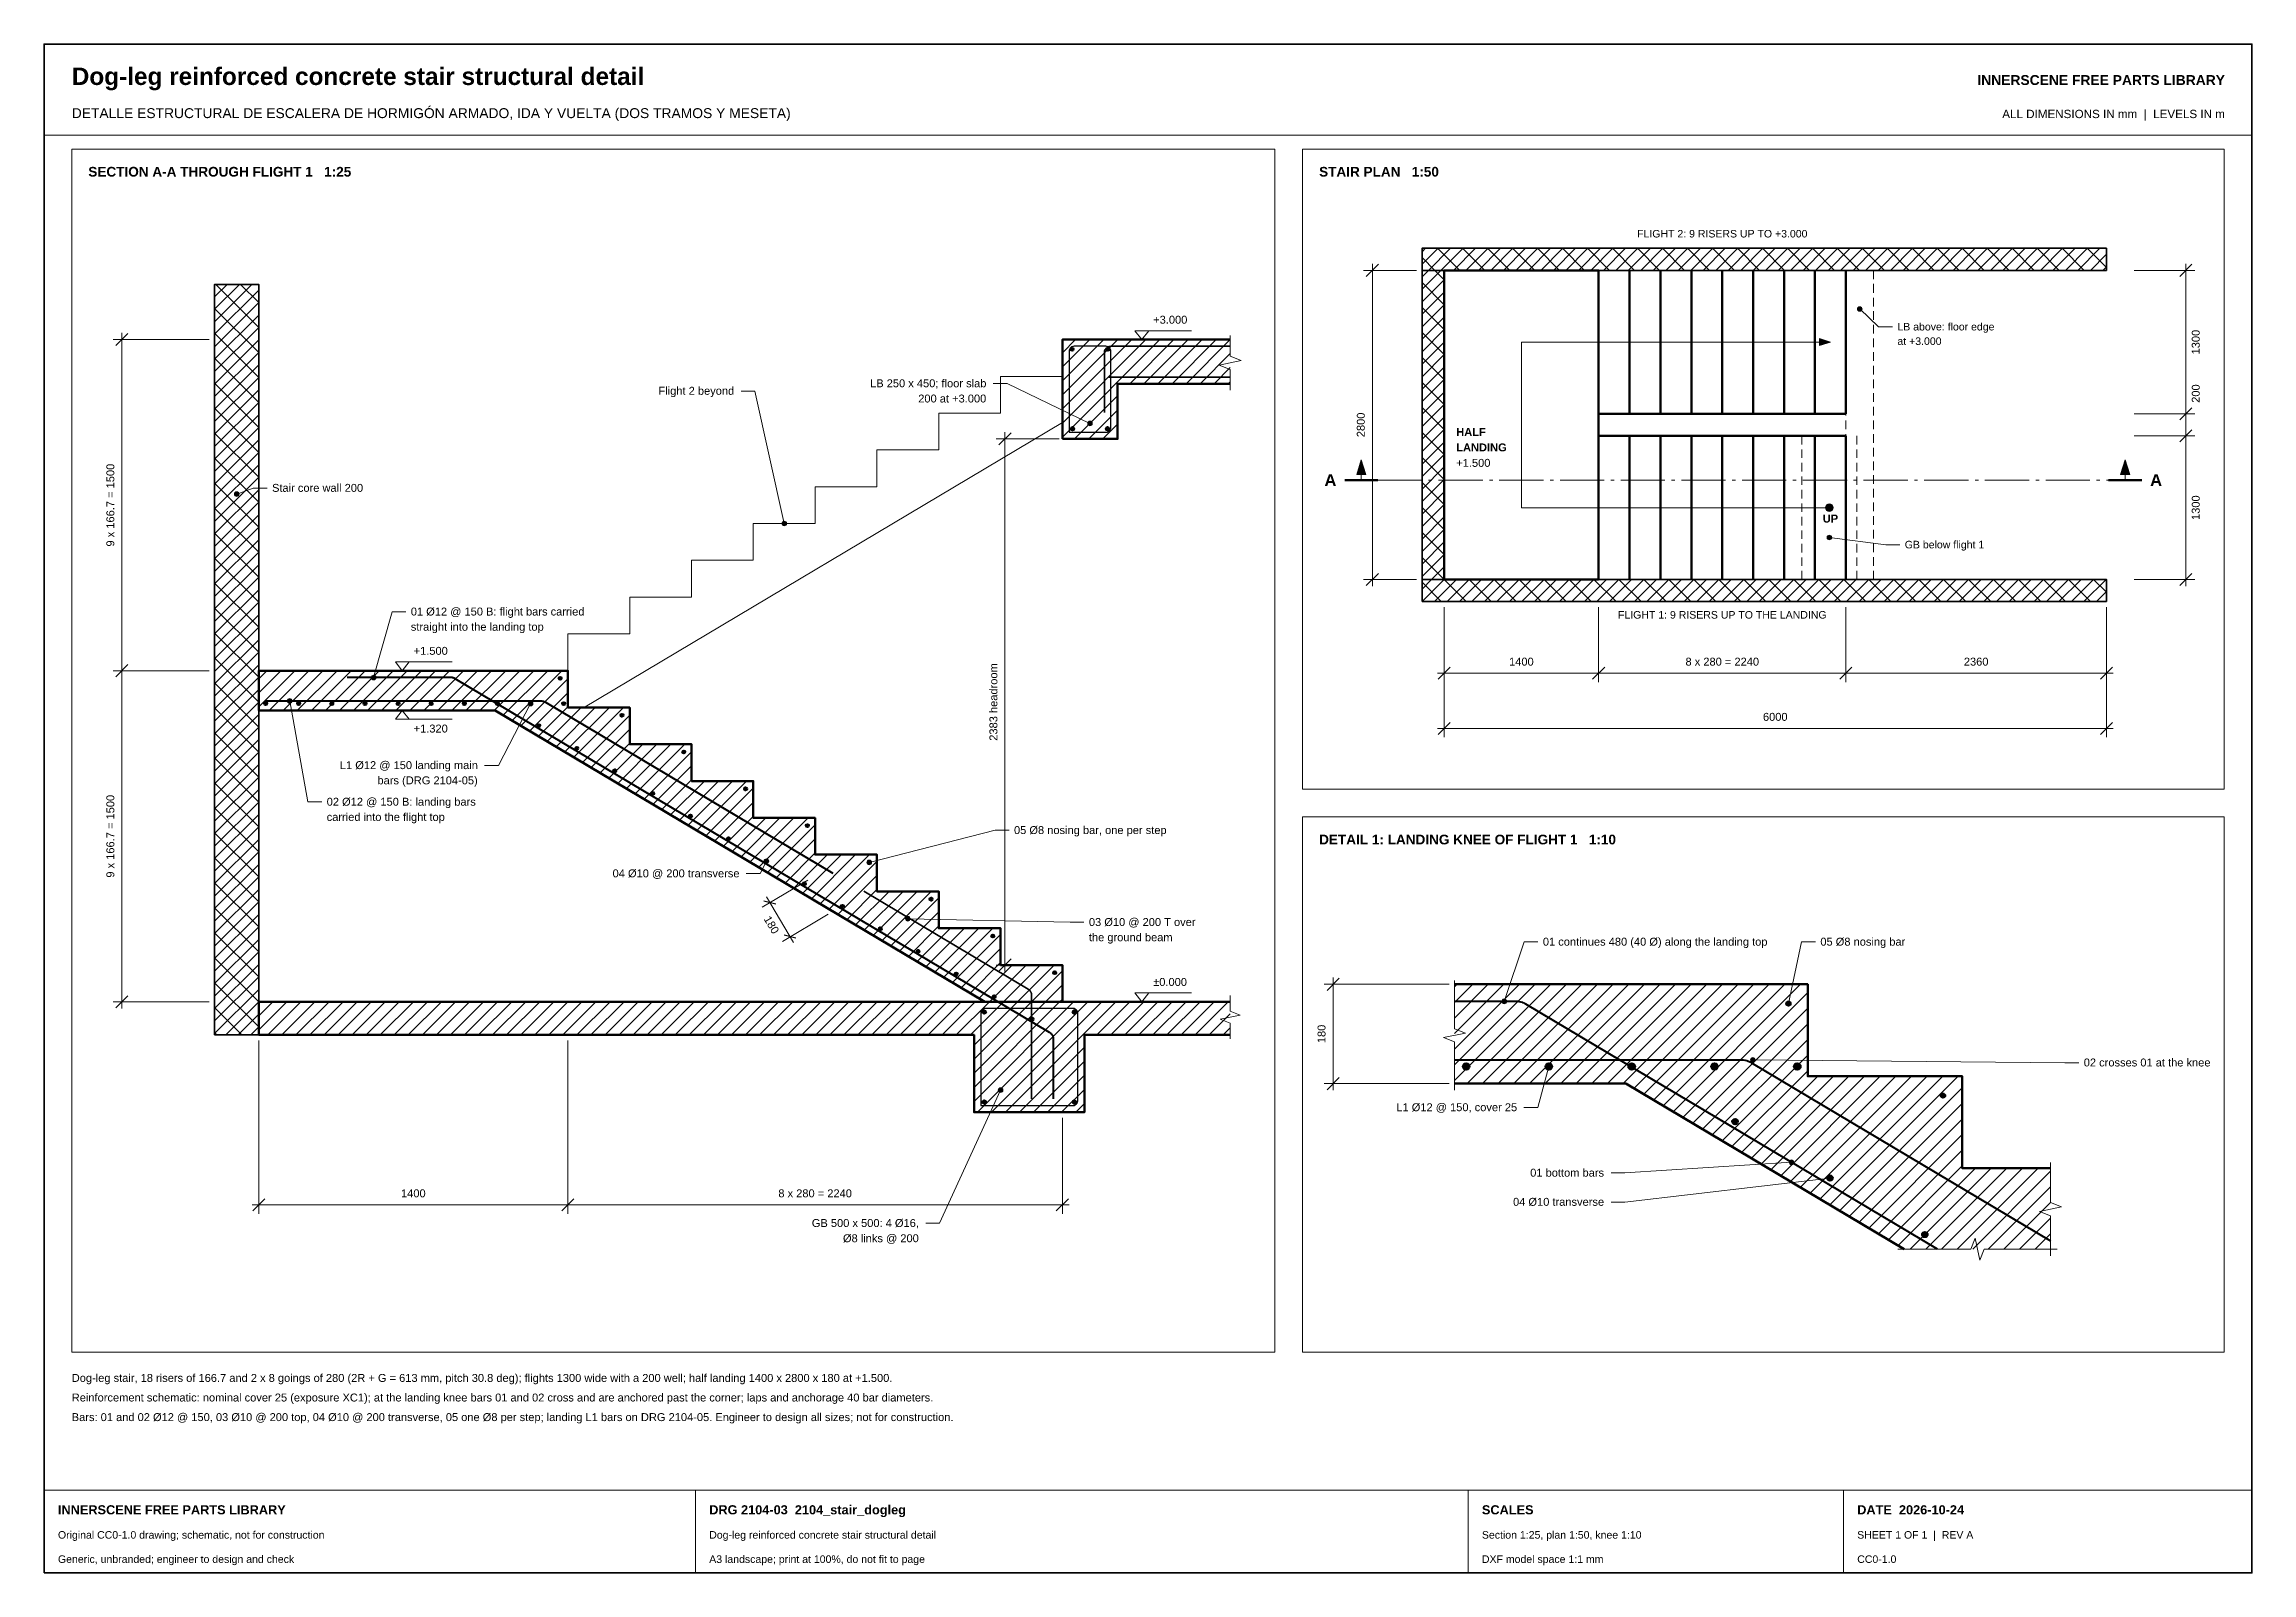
# Paper-space layout 'Layout1' of a CAD drawing. Header units: millimetres. Extents: x 10 to 410, y 10 to 287.
import ezdxf
from ezdxf.enums import TextEntityAlignment as Align

# ---------------------------------------------------------------- set-up
doc = ezdxf.new("R2010")
doc.units = ezdxf.units.MM
for name, color, linetype, lineweight, true_color in [('A-BORDER', 7, 'Continuous', 18, 0x6f8794), ('A-DIMS', 7, 'Continuous', 15, 0x46606d), ('A-TEXT', 7, 'Continuous', 15, 0x1b2a33), ('A-WALL', 7, 'Continuous', 35, 0x3a4a54), ('S-CONC', 7, 'Continuous', 50, 0x1f2d36), ('S-CONC-BYD', 7, 'Continuous', 18, 0x5b6b74), ('S-HATCH', 7, 'Continuous', 9, 0x9aa5aa), ('S-HIDDEN', 7, 'Continuous', 18, 0x5b6b74), ('S-REBAR', 7, 'Continuous', 40, 0xb2361f)]:
    doc.layers.add(name, color=color, linetype=linetype, lineweight=lineweight, true_color=true_color)
doc.styles.add('STR_BOLD', font='arialbd.ttf')
doc.styles.add('STR_REGULAR', font='arial.ttf')

psp = doc.layouts.get("Layout1")

# ---------------------------------------------------------------- texts
at = {"layer": 'A-DIMS', "style": 'STR_REGULAR'}
for s, p in [('+3.000', (210.94, 236.35)), ('+1.500', (76.94, 176.35)), ('+1.320', (76.94, 162.27)), ('±0.000', (210.94, 116.35))]:
    psp.add_text(s, height=1.436, dxfattribs=at).set_placement(p)
for s, rotation, p in [('1300', 90, (400.55, 233.01)), ('2800', 90, (249.27, 218.01)), ('9 x 166.7 = 1500', 90, (22.71, 203.47)), ('1300', 90, (400.55, 203.01)), ('2383 headroom', 90, (182.71, 167.8)), ('9 x 166.7 = 1500', 90, (22.71, 143.47)), ('180', -59.2373, (141.17, 127.06)), ('180', 90, (242.16, 107.65))]:
    psp.add_text(s, height=1.436, rotation=rotation, dxfattribs=at).set_placement(p, align=Align.CENTER)
psp.add_text('200', height=1.436, rotation=90, dxfattribs=at).set_placement((400.55, 222.01))
for s, p in [('1400', (277.65, 174.39)), ('8 x 280 = 2240', (314.05, 174.39)), ('2360', (360.05, 174.39)), ('6000', (323.65, 164.39)), ('1400', (76.89, 78.05)), ('8 x 280 = 2240', (149.69, 78.05))]:
    psp.add_text(s, height=1.436, dxfattribs=at).set_placement(p, align=Align.CENTER)
at = {"layer": 'A-TEXT'}
for s, height, style, p in [('Dog-leg reinforced concrete stair structural detail', 3.1592, 'STR_BOLD', (15, 279.6)), ('INNERSCENE FREE PARTS LIBRARY', 1.795, 'STR_BOLD', (360.27, 279.6)), ('DETALLE ESTRUCTURAL DE ESCALERA DE HORMIGÓN ARMADO, IDA Y VUELTA (DOS TRAMOS Y MESETA)', 1.795, 'STR_REGULAR', (15, 273.6)), ('ALL DIMENSIONS IN mm  |  LEVELS IN m', 1.5078, 'STR_REGULAR', (364.78, 273.6)), ('SECTION A-A THROUGH FLIGHT 1   1:25', 1.7591, 'STR_BOLD', (18, 263)), ('STAIR PLAN   1:50', 1.7591, 'STR_BOLD', (241, 263)), ('LB above: floor edge', 1.3642, 'STR_REGULAR', (345.78, 235.12)), ('at +3.000', 1.364, 'STR_REGULAR', (345.78, 232.5)), ('Flight 2 beyond', 1.436, 'STR_REGULAR', (121.31, 223.47)), ('LB 250 x 450; floor slab', 1.436, 'STR_REGULAR', (159.65, 224.83)), ('200 at +3.000', 1.436, 'STR_REGULAR', (168.37, 222.07)), ('HALF', 1.436, 'STR_BOLD', (265.85, 216.01)), ('LANDING', 1.436, 'STR_BOLD', (265.85, 213.21)), ('+1.500', 1.436, 'STR_REGULAR', (265.85, 210.41)), ('Stair core wall 200', 1.436, 'STR_REGULAR', (51.29, 205.88)), ('GB below flight 1', 1.3642, 'STR_REGULAR', (347.11, 195.64)), ('01 Ø12 @ 150 B: flight bars carried', 1.436, 'STR_REGULAR', (76.43, 183.47)), ('straight into the landing top', 1.436, 'STR_REGULAR', (76.43, 180.71)), ('L1 Ø12 @ 150 landing main', 1.436, 'STR_REGULAR', (63.58, 155.64)), ('bars (DRG 2104-05)', 1.436, 'STR_REGULAR', (70.39, 152.88)), ('02 Ø12 @ 150 B: landing bars', 1.436, 'STR_REGULAR', (61.19, 149.01)), ('carried into the flight top', 1.436, 'STR_REGULAR', (61.19, 146.25)), ('05 Ø8 nosing bar, one per step', 1.436, 'STR_REGULAR', (185.72, 143.87)), ('DETAIL 1: LANDING KNEE OF FLIGHT 1   1:10', 1.7591, 'STR_BOLD', (241, 142)), ('04 Ø10 @ 200 transverse', 1.436, 'STR_REGULAR', (112.99, 136.03)), ('03 Ø10 @ 200 T over', 1.436, 'STR_REGULAR', (199.29, 127.21)), ('the ground beam', 1.436, 'STR_REGULAR', (199.29, 124.45)), ('01 continues 480 (40 Ø) along the landing top', 1.436, 'STR_REGULAR', (281.54, 123.65)), ('05 Ø8 nosing bar', 1.436, 'STR_REGULAR', (331.82, 123.65)), ('02 crosses 01 at the knee', 1.436, 'STR_REGULAR', (379.54, 101.76)), ('L1 Ø12 @ 150, cover 25', 1.436, 'STR_REGULAR', (255, 93.65)), ('01 bottom bars', 1.436, 'STR_REGULAR', (279.25, 81.79)), ('04 Ø10 transverse', 1.436, 'STR_REGULAR', (276.14, 76.51)), ('GB 500 x 500: 4 Ø16,', 1.436, 'STR_REGULAR', (149.09, 72.67)), ('Ø8 links @ 200', 1.436, 'STR_REGULAR', (154.73, 69.91)), ('Dog-leg stair, 18 risers of 166.7 and 2 x 8 goings of 280 (2R + G = 613 mm, pitch 30.8 deg); flights 1300 wide with a 200 well; half landing 1400 x 2800 x 180 at +1.500.', 1.436, 'STR_REGULAR', (15, 44.6)), ('Reinforcement schematic: nominal cover 25 (exposure XC1); at the landing knee bars 01 and 02 cross and are anchored past the corner; laps and anchorage 40 bar diameters.', 1.436, 'STR_REGULAR', (15, 41.05)), ('Bars: 01 and 02 Ø12 @ 150, 03 Ø10 @ 200 top, 04 Ø10 @ 200 transverse, 05 one Ø8 per step; landing L1 bars on DRG 2104-05. Engineer to design all sizes; not for construction.', 1.436, 'STR_REGULAR', (15, 37.5)), ('INNERSCENE FREE PARTS LIBRARY', 1.6514, 'STR_BOLD', (12.5, 20.6)), ('DRG 2104-03  2104_stair_dogleg', 1.6514, 'STR_BOLD', (130.5, 20.6)), ('SCALES', 1.651, 'STR_BOLD', (270.5, 20.6)), ('DATE  2026-10-24', 1.6514, 'STR_BOLD', (338.5, 20.6)), ('Original CC0-1.0 drawing; schematic, not for construction', 1.3642, 'STR_REGULAR', (12.5, 16.2)), ('Dog-leg reinforced concrete stair structural detail', 1.3642, 'STR_REGULAR', (130.5, 16.2)), ('Section 1:25, plan 1:50, knee 1:10', 1.3642, 'STR_REGULAR', (270.5, 16.2)), ('SHEET 1 OF 1  |  REV A', 1.3642, 'STR_REGULAR', (338.5, 16.2)), ('Generic, unbranded; engineer to design and check', 1.3642, 'STR_REGULAR', (12.5, 11.8)), ('A3 landscape; print at 100%, do not fit to page', 1.3642, 'STR_REGULAR', (130.5, 11.8)), ('DXF model space 1:1 mm', 1.3642, 'STR_REGULAR', (270.5, 11.8)), ('CC0-1.0', 1.364, 'STR_REGULAR', (338.5, 11.8))]:
    psp.add_text(s, height=height, dxfattribs=dict(at, style=style)).set_placement(p)
for s, height, style, p in [('FLIGHT 2: 9 RISERS UP TO +3.000', 1.3642, 'STR_REGULAR', (314.05, 251.97)), ('A', 2.15, 'STR_BOLD', (243.05, 206.93)), ('A', 2.15, 'STR_BOLD', (392.65, 206.93)), ('UP', 1.436, 'STR_BOLD', (333.65, 200.31)), ('FLIGHT 1: 9 RISERS UP TO THE LANDING', 1.3642, 'STR_REGULAR', (314.05, 182.91))]:
    psp.add_text(s, height=height, dxfattribs=dict(at, style=style)).set_placement(p, align=Align.CENTER)

# ---------------------------------------------------------------- hatches: boundary and pattern name
at = {"layer": 'A-DIMS'}
h = psp.add_hatch(color=256, dxfattribs=at)
edge = h.paths.add_edge_path()
edge.add_arc((338.95, 239.01), 0.42, 0, 360)
for points in [[(333.65, 233.01), (331.65, 233.65), (331.65, 232.37)], [(248.65, 211.65), (247.82, 209.05), (249.48, 209.05)], [(387.05, 211.65), (386.22, 209.05), (387.88, 209.05)]]:
    psp.add_hatch(color=256, dxfattribs=at).paths.add_polyline_path(points)
h = psp.add_hatch(color=256, dxfattribs=at)
edge = h.paths.add_edge_path()
edge.add_arc((199.49, 218.27), 0.42, 0, 360)
h = psp.add_hatch(color=256, dxfattribs=at)
edge = h.paths.add_edge_path()
edge.add_arc((44.89, 205.47), 0.42, 0, 360)
h = psp.add_hatch(color=256, dxfattribs=at)
edge = h.paths.add_edge_path()
edge.add_arc((144.09, 200.14), 0.42, 0, 360)
h = psp.add_hatch(color=256, dxfattribs=at)
edge = h.paths.add_edge_path()
edge.add_arc((333.45, 203.01), 0.7, 0, 360)
h = psp.add_hatch(color=256, dxfattribs=at)
edge = h.paths.add_edge_path()
edge.add_arc((333.45, 197.61), 0.42, 0, 360)
h = psp.add_hatch(color=256, dxfattribs=at)
edge = h.paths.add_edge_path()
edge.add_arc((69.69, 172.23), 0.42, 0, 360)
h = psp.add_hatch(color=256, dxfattribs=at)
edge = h.paths.add_edge_path()
edge.add_arc((54.49, 167.99), 0.42, 0, 360)
h = psp.add_hatch(color=256, dxfattribs=at)
edge = h.paths.add_edge_path()
edge.add_arc((98.13, 167.51), 0.42, 0, 360)
h = psp.add_hatch(color=256, dxfattribs=at)
edge = h.paths.add_edge_path()
edge.add_arc((140.87, 138.96), 0.42, 0, 360)
h = psp.add_hatch(color=256, dxfattribs=at)
edge = h.paths.add_edge_path()
edge.add_arc((159.49, 138.74), 0.42, 0, 360)
h = psp.add_hatch(color=256, dxfattribs=at)
edge = h.paths.add_edge_path()
edge.add_arc((166.49, 128.53), 0.42, 0, 360)
h = psp.add_hatch(color=256, dxfattribs=at)
edge = h.paths.add_edge_path()
edge.add_arc((274.54, 113.55), 0.42, 0, 360)
h = psp.add_hatch(color=256, dxfattribs=at)
edge = h.paths.add_edge_path()
edge.add_arc((326.04, 113.15), 0.42, 0, 360)
h = psp.add_hatch(color=256, dxfattribs=at)
edge = h.paths.add_edge_path()
edge.add_arc((282.64, 101.75), 0.42, 0, 360)
h = psp.add_hatch(color=256, dxfattribs=at)
edge = h.paths.add_edge_path()
edge.add_arc((319.59, 102.95), 0.42, 0, 360)
h = psp.add_hatch(color=256, dxfattribs=at)
edge = h.paths.add_edge_path()
edge.add_arc((183.29, 97.47), 0.42, 0, 360)
h = psp.add_hatch(color=256, dxfattribs=at)
edge = h.paths.add_edge_path()
edge.add_arc((326.59, 84.4), 0.42, 0, 360)
h = psp.add_hatch(color=256, dxfattribs=at)
edge = h.paths.add_edge_path()
edge.add_arc((333.56, 81.53), 0.42, 0, 360)
at = {"layer": 'S-REBAR'}
h = psp.add_hatch(color=256, dxfattribs=at)
edge = h.paths.add_edge_path()
edge.add_arc((196.25, 231.71), 0.28, 0, 360)
h = psp.add_hatch(color=256, dxfattribs=at)
edge = h.paths.add_edge_path()
edge.add_arc((202.73, 231.71), 0.28, 0, 360)
h = psp.add_hatch(color=256, dxfattribs=at)
edge = h.paths.add_edge_path()
edge.add_arc((196.33, 217.31), 0.32, 0, 360)
h = psp.add_hatch(color=256, dxfattribs=at)
edge = h.paths.add_edge_path()
edge.add_arc((202.65, 217.31), 0.32, 0, 360)
h = psp.add_hatch(color=256, dxfattribs=at)
edge = h.paths.add_edge_path()
edge.add_arc((103.49, 172.07), 0.28, 0, 360)
h = psp.add_hatch(color=256, dxfattribs=at)
edge = h.paths.add_edge_path()
edge.add_arc((50.13, 167.51), 0.28, 0, 360)
h = psp.add_hatch(color=256, dxfattribs=at)
edge = h.paths.add_edge_path()
edge.add_arc((56.13, 167.51), 0.28, 0, 360)
h = psp.add_hatch(color=256, dxfattribs=at)
edge = h.paths.add_edge_path()
edge.add_arc((62.13, 167.51), 0.28, 0, 360)
h = psp.add_hatch(color=256, dxfattribs=at)
edge = h.paths.add_edge_path()
edge.add_arc((68.13, 167.51), 0.28, 0, 360)
h = psp.add_hatch(color=256, dxfattribs=at)
edge = h.paths.add_edge_path()
edge.add_arc((74.13, 167.51), 0.28, 0, 360)
h = psp.add_hatch(color=256, dxfattribs=at)
edge = h.paths.add_edge_path()
edge.add_arc((80.13, 167.51), 0.28, 0, 360)
h = psp.add_hatch(color=256, dxfattribs=at)
edge = h.paths.add_edge_path()
edge.add_arc((86.13, 167.51), 0.28, 0, 360)
h = psp.add_hatch(color=256, dxfattribs=at)
edge = h.paths.add_edge_path()
edge.add_arc((92.13, 167.51), 0.28, 0, 360)
h = psp.add_hatch(color=256, dxfattribs=at)
edge = h.paths.add_edge_path()
edge.add_arc((98.13, 167.51), 0.28, 0, 360)
h = psp.add_hatch(color=256, dxfattribs=at)
edge = h.paths.add_edge_path()
edge.add_arc((104.13, 167.51), 0.28, 0, 360)
h = psp.add_hatch(color=256, dxfattribs=at)
edge = h.paths.add_edge_path()
edge.add_arc((114.69, 165.4), 0.28, 0, 360)
h = psp.add_hatch(color=256, dxfattribs=at)
edge = h.paths.add_edge_path()
edge.add_arc((99.62, 163.51), 0.28, 0, 360)
h = psp.add_hatch(color=256, dxfattribs=at)
edge = h.paths.add_edge_path()
edge.add_arc((106.5, 159.42), 0.28, 0, 360)
h = psp.add_hatch(color=256, dxfattribs=at)
edge = h.paths.add_edge_path()
edge.add_arc((125.89, 158.74), 0.28, 0, 360)
h = psp.add_hatch(color=256, dxfattribs=at)
edge = h.paths.add_edge_path()
edge.add_arc((113.37, 155.33), 0.28, 0, 360)
h = psp.add_hatch(color=256, dxfattribs=at)
edge = h.paths.add_edge_path()
edge.add_arc((137.09, 152.07), 0.28, 0, 360)
h = psp.add_hatch(color=256, dxfattribs=at)
edge = h.paths.add_edge_path()
edge.add_arc((120.25, 151.24), 0.28, 0, 360)
h = psp.add_hatch(color=256, dxfattribs=at)
edge = h.paths.add_edge_path()
edge.add_arc((127.12, 147.15), 0.28, 0, 360)
h = psp.add_hatch(color=256, dxfattribs=at)
edge = h.paths.add_edge_path()
edge.add_arc((148.29, 145.4), 0.28, 0, 360)
h = psp.add_hatch(color=256, dxfattribs=at)
edge = h.paths.add_edge_path()
edge.add_arc((134, 143.05), 0.28, 0, 360)
h = psp.add_hatch(color=256, dxfattribs=at)
edge = h.paths.add_edge_path()
edge.add_arc((140.87, 138.96), 0.28, 0, 360)
h = psp.add_hatch(color=256, dxfattribs=at)
edge = h.paths.add_edge_path()
edge.add_arc((159.49, 138.74), 0.28, 0, 360)
h = psp.add_hatch(color=256, dxfattribs=at)
edge = h.paths.add_edge_path()
edge.add_arc((147.74, 134.87), 0.28, 0, 360)
h = psp.add_hatch(color=256, dxfattribs=at)
edge = h.paths.add_edge_path()
edge.add_arc((170.69, 132.07), 0.28, 0, 360)
h = psp.add_hatch(color=256, dxfattribs=at)
edge = h.paths.add_edge_path()
edge.add_arc((154.62, 130.78), 0.28, 0, 360)
h = psp.add_hatch(color=256, dxfattribs=at)
edge = h.paths.add_edge_path()
edge.add_arc((161.49, 126.69), 0.28, 0, 360)
h = psp.add_hatch(color=256, dxfattribs=at)
edge = h.paths.add_edge_path()
edge.add_arc((181.89, 125.4), 0.28, 0, 360)
h = psp.add_hatch(color=256, dxfattribs=at)
edge = h.paths.add_edge_path()
edge.add_arc((168.37, 122.6), 0.28, 0, 360)
h = psp.add_hatch(color=256, dxfattribs=at)
edge = h.paths.add_edge_path()
edge.add_arc((175.24, 118.5), 0.28, 0, 360)
h = psp.add_hatch(color=256, dxfattribs=at)
edge = h.paths.add_edge_path()
edge.add_arc((193.09, 118.74), 0.28, 0, 360)
h = psp.add_hatch(color=256, dxfattribs=at)
edge = h.paths.add_edge_path()
edge.add_arc((182.12, 114.41), 0.28, 0, 360)
h = psp.add_hatch(color=256, dxfattribs=at)
edge = h.paths.add_edge_path()
edge.add_arc((326.04, 113.15), 0.4, 0, 360)
h = psp.add_hatch(color=256, dxfattribs=at)
edge = h.paths.add_edge_path()
edge.add_arc((180.33, 111.63), 0.32, 0, 360)
h = psp.add_hatch(color=256, dxfattribs=at)
edge = h.paths.add_edge_path()
edge.add_arc((188.99, 110.32), 0.28, 0, 360)
h = psp.add_hatch(color=256, dxfattribs=at)
edge = h.paths.add_edge_path()
edge.add_arc((196.65, 111.63), 0.32, 0, 360)
h = psp.add_hatch(color=256, dxfattribs=at)
edge = h.paths.add_edge_path()
edge.add_arc((267.64, 101.75), 0.6, 0, 360)
h = psp.add_hatch(color=256, dxfattribs=at)
edge = h.paths.add_edge_path()
edge.add_arc((282.64, 101.75), 0.6, 0, 360)
h = psp.add_hatch(color=256, dxfattribs=at)
edge = h.paths.add_edge_path()
edge.add_arc((297.64, 101.75), 0.6, 0, 360)
h = psp.add_hatch(color=256, dxfattribs=at)
edge = h.paths.add_edge_path()
edge.add_arc((312.64, 101.75), 0.6, 0, 360)
h = psp.add_hatch(color=256, dxfattribs=at)
edge = h.paths.add_edge_path()
edge.add_arc((327.64, 101.75), 0.6, 0, 360)
h = psp.add_hatch(color=256, dxfattribs=at)
edge = h.paths.add_edge_path()
edge.add_arc((354.04, 96.48), 0.4, 0, 360)
h = psp.add_hatch(color=256, dxfattribs=at)
edge = h.paths.add_edge_path()
edge.add_arc((180.33, 95.31), 0.32, 0, 360)
h = psp.add_hatch(color=256, dxfattribs=at)
edge = h.paths.add_edge_path()
edge.add_arc((196.65, 95.31), 0.32, 0, 360)
h = psp.add_hatch(color=256, dxfattribs=at)
edge = h.paths.add_edge_path()
edge.add_arc((316.37, 91.76), 0.5, 0, 360)
h = psp.add_hatch(color=256, dxfattribs=at)
edge = h.paths.add_edge_path()
edge.add_arc((333.56, 81.53), 0.5, 0, 360)
h = psp.add_hatch(color=256, dxfattribs=at)
edge = h.paths.add_edge_path()
edge.add_arc((350.75, 71.3), 0.5, 0, 360)

# ---------------------------------------------------------------- linework, layer by layer
at = {"layer": 'A-BORDER'}
for p, q in [((10, 270.5), (410, 270.5)), ((10, 25), (410, 25)), ((128, 10), (128, 25)), ((268, 10), (268, 25)), ((336, 10), (336, 25))]:
    psp.add_line(p, q, dxfattribs=at)
at = {"layer": 'A-BORDER', "lineweight": 35}
psp.add_lwpolyline([(10, 10), (410, 10), (410, 287), (10, 287)], close=True, dxfattribs=at)
at = {"layer": 'A-BORDER'}
for points in [[(15, 50), (233, 50), (233, 268), (15, 268)], [(238, 152), (405, 152), (405, 268), (238, 268)], [(238, 50), (405, 50), (405, 147), (238, 147)]]:
    psp.add_lwpolyline(points, close=True, dxfattribs=at)
at = {"layer": 'A-DIMS'}
for p, q in [((258.65, 246.01), (249.05, 246.01)), ((250.65, 188.81), (250.65, 247.21)), ((388.65, 246.01), (399.65, 246.01)), ((398.05, 218.81), (398.05, 247.21)), ((39.89, 233.47), (22.49, 233.47)), ((24.09, 172.27), (24.09, 234.67)), ((207.64, 235.07), (217.91, 235.07)), ((388.65, 220.01), (399.65, 220.01)), ((388.65, 220.01), (399.65, 220.01)), ((398.05, 214.81), (398.05, 221.21)), ((184.09, 118.94), (184.09, 216.67)), ((388.65, 216.01), (399.65, 216.01)), ((388.65, 216.01), (399.65, 216.01)), ((398.05, 188.81), (398.05, 217.21)), ((193.89, 215.47), (182.49, 215.47)), ((248.65, 208.01), (248.65, 211.65)), ((251.65, 208.01), (259.65, 208.01)), ((260.85, 208.01), (261.45, 208.01)), ((262.65, 208.01), (270.65, 208.01)), ((271.85, 208.01), (272.45, 208.01)), ((273.65, 208.01), (281.65, 208.01)), ((282.85, 208.01), (283.45, 208.01)), ((284.65, 208.01), (292.65, 208.01)), ((293.85, 208.01), (294.45, 208.01)), ((295.65, 208.01), (303.65, 208.01)), ((304.85, 208.01), (305.45, 208.01)), ((306.65, 208.01), (314.65, 208.01)), ((315.85, 208.01), (316.45, 208.01)), ((317.65, 208.01), (325.65, 208.01)), ((326.85, 208.01), (327.45, 208.01)), ((328.65, 208.01), (336.65, 208.01)), ((337.85, 208.01), (338.45, 208.01)), ((339.65, 208.01), (347.65, 208.01)), ((348.85, 208.01), (349.45, 208.01)), ((350.65, 208.01), (358.65, 208.01)), ((359.85, 208.01), (360.45, 208.01)), ((361.65, 208.01), (369.65, 208.01)), ((370.85, 208.01), (371.45, 208.01)), ((372.65, 208.01), (380.65, 208.01)), ((381.85, 208.01), (382.45, 208.01)), ((383.65, 208.01), (384.05, 208.01)), ((387.05, 208.01), (387.05, 211.65)), ((258.65, 190.01), (249.05, 190.01)), ((388.65, 190.01), (399.65, 190.01)), ((263.65, 185.01), (263.65, 171.41)), ((263.65, 185.01), (263.65, 161.41)), ((291.65, 185.01), (291.65, 171.41)), ((291.65, 185.01), (291.65, 171.41)), ((336.45, 185.01), (336.45, 171.41)), ((336.45, 185.01), (336.45, 171.41)), ((383.65, 185.01), (383.65, 171.41)), ((383.65, 185.01), (383.65, 161.41)), ((39.89, 173.47), (22.49, 173.47)), ((39.89, 173.47), (22.49, 173.47)), ((24.09, 112.27), (24.09, 174.67)), ((73.64, 175.07), (83.91, 175.07)), ((262.45, 173.01), (292.85, 173.01)), ((290.45, 173.01), (337.65, 173.01)), ((335.25, 173.01), (384.85, 173.01)), ((73.64, 164.67), (83.91, 164.67)), ((262.45, 163.01), (384.85, 163.01)), ((148.35, 135.53), (140.1, 130.62)), ((145.77, 124.22), (140.86, 132.47)), ((152.03, 129.34), (143.78, 124.43)), ((193.49, 120.14), (182.49, 120.14)), ((264.54, 116.65), (241.94, 116.65)), ((243.54, 97.45), (243.54, 117.85)), ((39.89, 113.47), (22.49, 113.47)), ((207.64, 115.07), (217.91, 115.07)), ((48.89, 106.47), (48.89, 75.07)), ((104.89, 106.47), (104.89, 75.07)), ((104.89, 106.47), (104.89, 75.07)), ((264.54, 98.65), (241.94, 98.65)), ((194.49, 92.47), (194.49, 75.07)), ((47.69, 76.67), (106.09, 76.67)), ((103.69, 76.67), (195.69, 76.67))]:
    psp.add_line(p, q, dxfattribs=at)
at = {"layer": 'A-DIMS', "lineweight": 30}
for p, q in [((249.55, 244.91), (251.75, 247.11)), ((396.95, 244.91), (399.15, 247.11)), ((22.99, 232.37), (25.19, 234.57)), ((396.95, 218.91), (399.15, 221.11)), ((396.95, 218.91), (399.15, 221.11)), ((182.99, 214.37), (185.19, 216.57)), ((396.95, 214.91), (399.15, 217.11)), ((396.95, 214.91), (399.15, 217.11)), ((249.55, 188.91), (251.75, 191.11)), ((396.95, 188.91), (399.15, 191.11)), ((22.99, 172.37), (25.19, 174.57)), ((22.99, 172.37), (25.19, 174.57)), ((262.55, 171.91), (264.75, 174.11)), ((290.55, 171.91), (292.75, 174.11)), ((290.55, 171.91), (292.75, 174.11)), ((335.35, 171.91), (337.55, 174.11)), ((335.35, 171.91), (337.55, 174.11)), ((382.55, 171.91), (384.75, 174.11)), ((262.55, 161.91), (264.75, 164.11)), ((382.55, 161.91), (384.75, 164.11)), ((142.54, 131.17), (140.41, 131.71)), ((146.22, 124.98), (144.09, 125.52)), ((182.99, 119.04), (185.19, 121.24)), ((242.44, 115.55), (244.64, 117.75)), ((22.99, 112.37), (25.19, 114.57)), ((242.44, 97.55), (244.64, 99.75)), ((47.79, 75.57), (49.99, 77.77)), ((103.79, 75.57), (105.99, 77.77)), ((103.79, 75.57), (105.99, 77.77)), ((193.39, 75.57), (195.59, 77.77))]:
    psp.add_line(p, q, dxfattribs=at)
at = {"layer": 'A-DIMS', "lineweight": 50}
for p, q in [((245.65, 208.01), (251.65, 208.01)), ((390.05, 208.01), (384.05, 208.01))]:
    psp.add_line(p, q, dxfattribs=at)
at = {"layer": 'A-DIMS'}
for points in [[(344.88, 235.76), (342.38, 235.76), (338.95, 239.01)], [(224.89, 224.3), (224.89, 228.05), (222.89, 228.85), (226.89, 229.65), (224.89, 230.45), (224.89, 234.2)], [(333.45, 203.01), (277.65, 203.01), (277.65, 233.01), (333.65, 233.01)], [(136.29, 224.15), (138.79, 224.15), (144.09, 200.14)], [(181.96, 225.51), (184.46, 225.51), (199.49, 218.27)], [(50.39, 206.56), (47.89, 206.56), (44.89, 205.47)], [(346.21, 196.29), (343.71, 196.29), (333.45, 197.61)], [(75.53, 184.15), (73.03, 184.15), (69.69, 172.23)], [(60.29, 149.69), (57.79, 149.69), (54.49, 167.99)], [(89.81, 156.32), (92.31, 156.32), (98.13, 167.51)], [(184.82, 144.55), (182.32, 144.55), (159.49, 138.74)], [(137.22, 136.71), (139.72, 136.71), (140.87, 138.96)], [(198.39, 127.89), (195.89, 127.89), (166.49, 128.53)], [(280.64, 124.33), (278.14, 124.33), (274.54, 113.55)], [(330.92, 124.33), (328.42, 124.33), (326.04, 113.15)], [(265.54, 117.35), (265.54, 108.6), (267.54, 107.8), (263.54, 107), (265.54, 106.2), (265.54, 97.45)], [(224.89, 106.74), (224.89, 109.59), (223.06, 110.32), (226.72, 111.06), (224.89, 111.79), (224.89, 114.64)], [(278.12, 94.33), (280.62, 94.33), (282.64, 101.75)], [(378.64, 102.44), (376.14, 102.44), (319.59, 102.95)], [(169.73, 73.35), (172.23, 73.35), (183.29, 97.47)], [(293.89, 82.47), (296.39, 82.47), (326.59, 84.4)], [(373.54, 67.45), (373.54, 74.7), (371.54, 75.5), (375.54, 76.3), (373.54, 77.1), (373.54, 84.35)], [(293.89, 77.19), (296.39, 77.19), (333.56, 81.53)], [(345.84, 68.65), (359.09, 68.65), (359.89, 70.65), (360.69, 66.65), (361.49, 68.65), (374.74, 68.65)]]:
    psp.add_lwpolyline(points, dxfattribs=at)
for points in [[(208.89, 233.47), (207.64, 235.07), (210.14, 235.07)], [(333.65, 233.01), (331.65, 233.65), (331.65, 232.37)], [(248.65, 211.65), (247.82, 209.05), (249.48, 209.05)], [(387.05, 211.65), (386.22, 209.05), (387.88, 209.05)], [(74.89, 173.47), (73.64, 175.07), (76.14, 175.07)], [(74.89, 166.27), (73.64, 164.67), (76.14, 164.67)], [(208.89, 113.47), (207.64, 115.07), (210.14, 115.07)]]:
    psp.add_lwpolyline(points, close=True, dxfattribs=at)
for centre, radius in [((338.95, 239.01), 0.42), ((199.49, 218.27), 0.42), ((44.89, 205.47), 0.42), ((144.09, 200.14), 0.42), ((333.45, 203.01), 0.7), ((333.45, 197.61), 0.42), ((69.69, 172.23), 0.42), ((54.49, 167.99), 0.42), ((98.13, 167.51), 0.42), ((140.87, 138.96), 0.42), ((159.49, 138.74), 0.42), ((166.49, 128.53), 0.42), ((274.54, 113.55), 0.42), ((326.04, 113.15), 0.42), ((282.64, 101.75), 0.42), ((319.59, 102.95), 0.42), ((183.29, 97.47), 0.42), ((326.59, 84.4), 0.42), ((333.56, 81.53), 0.42)]:
    psp.add_circle(centre, radius, dxfattribs=at)
at = {"layer": 'A-WALL'}
for points in [[(259.65, 246.01), (383.65, 246.01), (383.65, 250.01), (259.65, 250.01)], [(259.65, 190.01), (263.65, 190.01), (263.65, 246.01), (259.65, 246.01)], [(259.65, 186.01), (383.65, 186.01), (383.65, 190.01), (259.65, 190.01)]]:
    psp.add_lwpolyline(points, close=True, dxfattribs=at)
psp.add_lwpolyline([(40.89, 107.47), (48.89, 107.47), (48.89, 243.47), (40.89, 243.47), (40.89, 107.47)], dxfattribs=at)
at = {"layer": 'S-CONC'}
for p, q in [((291.65, 220.01), (291.65, 246.01)), ((297.25, 220.01), (297.25, 246.01)), ((302.85, 220.01), (302.85, 246.01)), ((308.45, 220.01), (308.45, 246.01)), ((314.05, 220.01), (314.05, 246.01)), ((319.65, 220.01), (319.65, 246.01)), ((325.25, 220.01), (325.25, 246.01)), ((330.85, 220.01), (330.85, 246.01)), ((336.45, 220.01), (336.45, 246.01)), ((291.65, 220.01), (336.45, 220.01)), ((291.65, 190.01), (291.65, 216.01)), ((291.65, 216.01), (336.45, 216.01)), ((297.25, 190.01), (297.25, 216.01)), ((302.85, 190.01), (302.85, 216.01)), ((308.45, 190.01), (308.45, 216.01)), ((314.05, 190.01), (314.05, 216.01)), ((319.65, 190.01), (319.65, 216.01)), ((325.25, 190.01), (325.25, 216.01)), ((330.85, 190.01), (330.85, 216.01)), ((336.45, 190.01), (336.45, 216.01))]:
    psp.add_line(p, q, dxfattribs=at)
psp.add_lwpolyline([(263.65, 190.01), (291.65, 190.01), (291.65, 246.01), (263.65, 246.01)], close=True, dxfattribs=at)
for points in [[(224.89, 233.47), (194.49, 233.47), (194.49, 215.47)], [(194.49, 215.47), (204.49, 215.47), (204.49, 225.47), (224.89, 225.47)], [(180.41, 113.47), (194.49, 113.47), (194.49, 120.14), (183.29, 120.14), (183.29, 126.8), (172.09, 126.8), (172.09, 133.47), (160.89, 133.47), (160.89, 140.14), (149.69, 140.14), (149.69, 146.8), (138.49, 146.8), (138.49, 153.47), (127.29, 153.47), (127.29, 160.14), (116.09, 160.14), (116.09, 166.8), (104.89, 166.8), (104.89, 173.47), (48.89, 173.47), (48.89, 166.27), (91.71, 166.27), (180.41, 113.47)], [(373.54, 83.32), (357.54, 83.32), (357.54, 99.98), (329.54, 99.98), (329.54, 116.65), (265.54, 116.65)], [(224.89, 113.47), (48.89, 113.47), (48.89, 107.47)], [(48.89, 107.47), (178.49, 107.47), (178.49, 93.47), (198.49, 93.47), (198.49, 107.47), (224.89, 107.47)], [(265.54, 98.65), (296.59, 98.65), (346.99, 68.65)]]:
    psp.add_lwpolyline(points, dxfattribs=at)
at = {"layer": 'S-CONC-BYD'}
for points in [[(104.89, 173.47), (104.89, 180.14), (116.09, 180.14), (116.09, 186.8), (127.29, 186.8), (127.29, 193.47), (138.49, 193.47), (138.49, 200.14), (149.69, 200.14), (149.69, 206.8), (160.89, 206.8), (160.89, 213.47), (172.09, 213.47), (172.09, 220.14), (183.29, 220.14), (183.29, 226.8), (194.49, 226.8)], [(107.7, 166.76), (194.49, 218.42)]]:
    psp.add_lwpolyline(points, dxfattribs=at)
at = {"layer": 'S-HATCH'}
for p, q in [((259.65, 247.11), (262.56, 250.01)), ((259.65, 249.37), (260.29, 250.01)), ((259.65, 248.32), (261.96, 246.01)), ((260.82, 246.01), (264.82, 250.01)), ((262.48, 250.01), (266.48, 246.01)), ((263.08, 246.01), (267.08, 250.01)), ((265.35, 246.01), (269.35, 250.01)), ((267.01, 250.01), (271.01, 246.01)), ((267.61, 246.01), (271.61, 250.01)), ((269.87, 246.01), (273.87, 250.01)), ((271.53, 250.01), (275.53, 246.01)), ((272.13, 246.01), (276.13, 250.01)), ((274.4, 246.01), (278.4, 250.01)), ((276.06, 250.01), (280.06, 246.01)), ((276.66, 246.01), (280.66, 250.01)), ((278.92, 246.01), (282.92, 250.01)), ((280.58, 250.01), (284.58, 246.01)), ((281.18, 246.01), (285.18, 250.01)), ((283.45, 246.01), (287.45, 250.01)), ((285.11, 250.01), (289.11, 246.01)), ((285.71, 246.01), (289.71, 250.01)), ((287.97, 246.01), (291.97, 250.01)), ((289.64, 250.01), (293.64, 246.01)), ((290.24, 246.01), (294.24, 250.01)), ((292.5, 246.01), (296.5, 250.01)), ((294.16, 250.01), (298.16, 246.01)), ((294.76, 246.01), (298.76, 250.01)), ((297.02, 246.01), (301.02, 250.01)), ((298.69, 250.01), (302.69, 246.01)), ((299.29, 246.01), (303.29, 250.01)), ((301.55, 246.01), (305.55, 250.01)), ((303.21, 250.01), (307.21, 246.01)), ((303.81, 246.01), (307.81, 250.01)), ((306.08, 246.01), (310.08, 250.01)), ((307.74, 250.01), (311.74, 246.01)), ((308.34, 246.01), (312.34, 250.01)), ((310.6, 246.01), (314.6, 250.01)), ((312.26, 250.01), (316.26, 246.01)), ((312.86, 246.01), (316.86, 250.01)), ((315.13, 246.01), (319.13, 250.01)), ((316.79, 250.01), (320.79, 246.01)), ((317.39, 246.01), (321.39, 250.01)), ((319.65, 246.01), (323.65, 250.01)), ((321.31, 250.01), (325.31, 246.01)), ((321.91, 246.01), (325.91, 250.01)), ((324.18, 246.01), (328.18, 250.01)), ((325.84, 250.01), (329.84, 246.01)), ((326.44, 246.01), (330.44, 250.01)), ((328.7, 246.01), (332.7, 250.01)), ((330.37, 250.01), (334.37, 246.01)), ((330.97, 246.01), (334.97, 250.01)), ((333.23, 246.01), (337.23, 250.01)), ((334.89, 250.01), (338.89, 246.01)), ((335.49, 246.01), (339.49, 250.01)), ((337.75, 246.01), (341.75, 250.01)), ((339.42, 250.01), (343.42, 246.01)), ((340.02, 246.01), (344.02, 250.01)), ((342.28, 246.01), (346.28, 250.01)), ((343.94, 250.01), (347.94, 246.01)), ((344.54, 246.01), (348.54, 250.01)), ((346.8, 246.01), (350.8, 250.01)), ((348.47, 250.01), (352.47, 246.01)), ((349.07, 246.01), (353.07, 250.01)), ((351.33, 246.01), (355.33, 250.01)), ((352.99, 250.01), (356.99, 246.01)), ((353.59, 246.01), (357.59, 250.01)), ((355.86, 246.01), (359.86, 250.01)), ((357.52, 250.01), (361.52, 246.01)), ((358.12, 246.01), (362.12, 250.01)), ((360.38, 246.01), (364.38, 250.01)), ((362.04, 250.01), (366.04, 246.01)), ((362.64, 246.01), (366.64, 250.01)), ((364.91, 246.01), (368.91, 250.01)), ((366.57, 250.01), (370.57, 246.01)), ((367.17, 246.01), (371.17, 250.01)), ((369.43, 246.01), (373.43, 250.01)), ((371.09, 250.01), (375.09, 246.01)), ((371.69, 246.01), (375.69, 250.01)), ((373.96, 246.01), (377.96, 250.01)), ((375.62, 250.01), (379.62, 246.01)), ((376.22, 246.01), (380.22, 250.01)), ((378.48, 246.01), (382.48, 250.01)), ((380.15, 250.01), (383.65, 246.51)), ((380.75, 246.01), (383.65, 248.92)), ((259.65, 242.58), (263.08, 246.01)), ((259.65, 244.84), (260.82, 246.01)), ((259.65, 240.32), (263.65, 244.32)), ((261.96, 246.01), (263.65, 244.32)), ((383.01, 246.01), (383.65, 246.66)), ((40.89, 236.71), (47.65, 243.47)), ((40.89, 238.97), (45.39, 243.47)), ((40.89, 241.23), (43.13, 243.47)), ((40.89, 234.45), (48.89, 242.45)), ((40.89, 232.18), (48.89, 240.18)), ((41.08, 243.47), (48.89, 235.66)), ((45.6, 243.47), (48.89, 240.18)), ((259.65, 243.79), (263.65, 239.79)), ((259.65, 238.06), (263.65, 242.06)), ((40.89, 239.13), (48.89, 231.13)), ((40.89, 229.92), (48.89, 237.92)), ((259.65, 235.79), (263.65, 239.79)), ((259.65, 239.27), (263.65, 235.27)), ((259.65, 233.53), (263.65, 237.53)), ((40.89, 227.66), (48.89, 235.66)), ((40.89, 234.61), (48.89, 226.61)), ((40.89, 225.4), (48.89, 233.4)), ((194.49, 215.8), (212.16, 233.47)), ((194.49, 218.34), (209.62, 233.47)), ((194.49, 220.89), (207.07, 233.47)), ((194.49, 223.43), (204.53, 233.47)), ((194.49, 225.98), (201.98, 233.47)), ((194.49, 228.52), (199.44, 233.47)), ((194.49, 231.07), (196.89, 233.47)), ((206.71, 225.47), (214.71, 233.47)), ((209.26, 225.47), (217.26, 233.47)), ((211.8, 225.47), (219.8, 233.47)), ((214.35, 225.47), (222.35, 233.47)), ((216.89, 225.47), (224.89, 233.47)), ((259.65, 231.27), (263.65, 235.27)), ((259.65, 234.74), (263.65, 230.74)), ((259.65, 229), (263.65, 233)), ((40.89, 223.13), (48.89, 231.13)), ((40.89, 230.08), (48.89, 222.08)), ((40.89, 220.87), (48.89, 228.87)), ((219.44, 225.47), (224.89, 230.92)), ((221.98, 225.47), (224.89, 228.38)), ((259.65, 226.74), (263.65, 230.74)), ((259.65, 230.22), (263.65, 226.22)), ((259.65, 224.48), (263.65, 228.48)), ((40.89, 218.61), (48.89, 226.61)), ((40.89, 225.56), (48.89, 217.56)), ((40.89, 216.34), (48.89, 224.34)), ((224.53, 225.47), (224.89, 225.83)), ((259.65, 222.22), (263.65, 226.22)), ((259.65, 225.69), (263.65, 221.69)), ((40.89, 214.08), (48.89, 222.08)), ((40.89, 221.03), (48.89, 213.03)), ((196.71, 215.47), (204.49, 223.25)), ((199.26, 215.47), (204.49, 220.7)), ((259.65, 219.95), (263.65, 223.95)), ((259.65, 217.69), (263.65, 221.69)), ((259.65, 221.16), (263.65, 217.16)), ((40.89, 211.82), (48.89, 219.82)), ((40.89, 209.56), (48.89, 217.56)), ((40.89, 216.51), (48.89, 208.51)), ((201.8, 215.47), (204.49, 218.16)), ((259.65, 215.43), (263.65, 219.43)), ((259.65, 213.16), (263.65, 217.16)), ((259.65, 216.64), (263.65, 212.64)), ((40.89, 207.29), (48.89, 215.29)), ((40.89, 205.03), (48.89, 213.03)), ((204.35, 215.47), (204.49, 215.61)), ((259.65, 210.9), (263.65, 214.9)), ((259.65, 208.64), (263.65, 212.64)), ((259.65, 212.11), (263.65, 208.11)), ((40.89, 211.98), (48.89, 203.98)), ((40.89, 202.77), (48.89, 210.77)), ((40.89, 200.51), (48.89, 208.51)), ((259.65, 206.38), (263.65, 210.38)), ((259.65, 204.11), (263.65, 208.11)), ((40.89, 207.45), (48.89, 199.45)), ((40.89, 198.24), (48.89, 206.24)), ((259.65, 207.59), (263.65, 203.59)), ((259.65, 201.85), (263.65, 205.85)), ((40.89, 195.98), (48.89, 203.98)), ((40.89, 202.93), (48.89, 194.93)), ((40.89, 193.72), (48.89, 201.72)), ((259.65, 199.59), (263.65, 203.59)), ((259.65, 203.06), (263.65, 199.06)), ((259.65, 197.33), (263.65, 201.33)), ((40.89, 191.45), (48.89, 199.45)), ((40.89, 198.4), (48.89, 190.4)), ((40.89, 189.19), (48.89, 197.19)), ((259.65, 195.06), (263.65, 199.06)), ((259.65, 198.54), (263.65, 194.54)), ((259.65, 192.8), (263.65, 196.8)), ((40.89, 186.93), (48.89, 194.93)), ((40.89, 193.88), (48.89, 185.88)), ((40.89, 184.67), (48.89, 192.67)), ((259.65, 190.54), (263.65, 194.54)), ((259.65, 194.01), (263.65, 190.01)), ((261.39, 190.01), (263.65, 192.27)), ((40.89, 182.4), (48.89, 190.4)), ((40.89, 189.35), (48.89, 181.35)), ((40.89, 180.14), (48.89, 188.14)), ((259.65, 186.01), (263.65, 190.01)), ((259.65, 188.27), (261.39, 190.01)), ((259.65, 189.49), (263.13, 186.01)), ((261.91, 186.01), (265.91, 190.01)), ((263.65, 190.01), (267.65, 186.01)), ((264.18, 186.01), (268.18, 190.01)), ((266.44, 186.01), (270.44, 190.01)), ((268.18, 190.01), (272.18, 186.01)), ((268.7, 186.01), (272.7, 190.01)), ((270.97, 186.01), (274.97, 190.01)), ((272.7, 190.01), (276.7, 186.01)), ((273.23, 186.01), (277.23, 190.01)), ((275.49, 186.01), (279.49, 190.01)), ((277.23, 190.01), (281.23, 186.01)), ((277.75, 186.01), (281.75, 190.01)), ((280.02, 186.01), (284.02, 190.01)), ((281.75, 190.01), (285.75, 186.01)), ((282.28, 186.01), (286.28, 190.01)), ((284.54, 186.01), (288.54, 190.01)), ((286.28, 190.01), (290.28, 186.01)), ((286.8, 186.01), (290.8, 190.01)), ((289.07, 186.01), (293.07, 190.01)), ((290.8, 190.01), (294.8, 186.01)), ((291.33, 186.01), (295.33, 190.01)), ((293.59, 186.01), (297.59, 190.01)), ((295.33, 190.01), (299.33, 186.01)), ((295.86, 186.01), (299.86, 190.01)), ((298.12, 186.01), (302.12, 190.01)), ((299.86, 190.01), (303.86, 186.01)), ((300.38, 186.01), (304.38, 190.01)), ((302.64, 186.01), (306.64, 190.01)), ((304.38, 190.01), (308.38, 186.01)), ((304.91, 186.01), (308.91, 190.01)), ((307.17, 186.01), (311.17, 190.01)), ((308.91, 190.01), (312.91, 186.01)), ((309.43, 186.01), (313.43, 190.01)), ((311.69, 186.01), (315.69, 190.01)), ((313.43, 190.01), (317.43, 186.01)), ((313.96, 186.01), (317.96, 190.01)), ((316.22, 186.01), (320.22, 190.01)), ((317.96, 190.01), (321.96, 186.01)), ((318.48, 186.01), (322.48, 190.01)), ((320.75, 186.01), (324.75, 190.01)), ((322.48, 190.01), (326.48, 186.01)), ((323.01, 186.01), (327.01, 190.01)), ((325.27, 186.01), (329.27, 190.01)), ((327.01, 190.01), (331.01, 186.01)), ((327.53, 186.01), (331.53, 190.01)), ((329.8, 186.01), (333.8, 190.01)), ((331.53, 190.01), (335.53, 186.01)), ((332.06, 186.01), (336.06, 190.01)), ((334.32, 186.01), (338.32, 190.01)), ((336.06, 190.01), (340.06, 186.01)), ((336.58, 186.01), (340.58, 190.01)), ((338.85, 186.01), (342.85, 190.01)), ((340.58, 190.01), (344.58, 186.01)), ((341.11, 186.01), (345.11, 190.01)), ((343.37, 186.01), (347.37, 190.01)), ((345.11, 190.01), (349.11, 186.01)), ((345.64, 186.01), (349.64, 190.01)), ((347.9, 186.01), (351.9, 190.01)), ((349.64, 190.01), (353.64, 186.01)), ((350.16, 186.01), (354.16, 190.01)), ((352.42, 186.01), (356.42, 190.01)), ((354.16, 190.01), (358.16, 186.01)), ((354.69, 186.01), (358.69, 190.01)), ((356.95, 186.01), (360.95, 190.01)), ((358.69, 190.01), (362.69, 186.01)), ((359.21, 186.01), (363.21, 190.01)), ((361.47, 186.01), (365.47, 190.01)), ((363.21, 190.01), (367.21, 186.01)), ((363.74, 186.01), (367.74, 190.01)), ((366, 186.01), (370, 190.01)), ((367.74, 190.01), (371.74, 186.01)), ((368.26, 186.01), (372.26, 190.01)), ((370.53, 186.01), (374.53, 190.01)), ((372.26, 190.01), (376.26, 186.01)), ((372.79, 186.01), (376.79, 190.01)), ((375.05, 186.01), (379.05, 190.01)), ((376.79, 190.01), (380.79, 186.01)), ((377.31, 186.01), (381.31, 190.01)), ((379.58, 186.01), (383.58, 190.01)), ((381.31, 190.01), (383.65, 187.67)), ((40.89, 177.88), (48.89, 185.88)), ((40.89, 184.83), (48.89, 176.83)), ((381.84, 186.01), (383.65, 187.82)), ((40.89, 175.61), (48.89, 183.61)), ((40.89, 173.35), (48.89, 181.35)), ((40.89, 180.3), (48.89, 172.3)), ((40.89, 171.09), (48.89, 179.09)), ((40.89, 168.83), (48.89, 176.83)), ((40.89, 175.78), (48.89, 167.78)), ((40.89, 166.56), (48.89, 174.56)), ((40.89, 164.3), (48.89, 172.3)), ((48.89, 166.93), (55.43, 173.47)), ((48.89, 169.47), (52.89, 173.47)), ((48.89, 172.02), (50.34, 173.47)), ((50.78, 166.27), (57.98, 173.47)), ((53.32, 166.27), (60.52, 173.47)), ((55.87, 166.27), (63.07, 173.47)), ((58.42, 166.27), (65.62, 173.47)), ((60.96, 166.27), (68.16, 173.47)), ((63.51, 166.27), (70.71, 173.47)), ((66.05, 166.27), (73.25, 173.47)), ((68.6, 166.27), (75.8, 173.47)), ((71.14, 166.27), (78.34, 173.47)), ((73.69, 166.27), (80.89, 173.47)), ((76.23, 166.27), (83.43, 173.47)), ((78.78, 166.27), (85.98, 173.47)), ((81.33, 166.27), (88.53, 173.47)), ((83.87, 166.27), (91.07, 173.47)), ((86.42, 166.27), (93.62, 173.47)), ((88.96, 166.27), (96.16, 173.47)), ((91.51, 166.27), (98.71, 173.47)), ((93.18, 165.4), (101.25, 173.47)), ((94.77, 164.45), (103.8, 173.47)), ((96.37, 163.5), (104.89, 172.02)), ((40.89, 171.25), (48.89, 163.25)), ((40.89, 162.04), (48.89, 170.04)), ((97.97, 162.55), (104.89, 169.47)), ((40.89, 159.78), (48.89, 167.78)), ((40.89, 166.72), (48.89, 158.72)), ((40.89, 157.51), (48.89, 165.51)), ((99.56, 161.6), (104.89, 166.92)), ((101.16, 160.65), (107.31, 166.8)), ((102.75, 159.7), (109.86, 166.8)), ((104.35, 158.75), (112.41, 166.8)), ((105.94, 157.8), (114.95, 166.8)), ((107.54, 156.85), (116.09, 165.4)), ((40.89, 155.25), (48.89, 163.25)), ((40.89, 162.2), (48.89, 154.2)), ((40.89, 152.99), (48.89, 160.99)), ((109.14, 155.9), (116.09, 162.85)), ((110.73, 154.95), (116.09, 160.31)), ((112.33, 154), (118.47, 160.14)), ((113.92, 153.05), (121.01, 160.14)), ((115.52, 152.1), (123.56, 160.14)), ((117.11, 151.15), (126.1, 160.14)), ((40.89, 150.72), (48.89, 158.72)), ((40.89, 157.67), (48.89, 149.67)), ((40.89, 148.46), (48.89, 156.46)), ((118.71, 150.2), (127.29, 158.78)), ((120.31, 149.25), (127.29, 156.23)), ((40.89, 146.2), (48.89, 154.2)), ((40.89, 153.15), (48.89, 145.15)), ((121.9, 148.3), (127.29, 153.69)), ((123.5, 147.35), (129.62, 153.47)), ((125.09, 146.4), (132.16, 153.47)), ((126.69, 145.45), (134.71, 153.47)), ((128.28, 144.5), (137.26, 153.47)), ((129.88, 143.55), (138.49, 152.16)), ((40.89, 143.94), (48.89, 151.94)), ((40.89, 141.67), (48.89, 149.67)), ((40.89, 148.62), (48.89, 140.62)), ((131.48, 142.6), (138.49, 149.61)), ((40.89, 139.41), (48.89, 147.41)), ((40.89, 137.15), (48.89, 145.15)), ((40.89, 144.1), (48.89, 136.1)), ((133.07, 141.65), (138.49, 147.07)), ((134.67, 140.7), (140.77, 146.8)), ((136.26, 139.75), (143.32, 146.8)), ((137.86, 138.8), (145.86, 146.8)), ((139.46, 137.85), (148.41, 146.8)), ((141.05, 136.9), (149.69, 145.54)), ((40.89, 134.89), (48.89, 142.89)), ((40.89, 132.62), (48.89, 140.62)), ((142.65, 135.95), (149.69, 142.99)), ((144.24, 135), (149.69, 140.45)), ((145.84, 134.05), (151.92, 140.14)), ((147.43, 133.1), (154.47, 140.14)), ((149.03, 132.15), (157.02, 140.14)), ((150.63, 131.2), (159.56, 140.14)), ((40.89, 139.57), (48.89, 131.57)), ((40.89, 130.36), (48.89, 138.36)), ((40.89, 128.1), (48.89, 136.1)), ((152.22, 130.25), (160.89, 138.92)), ((153.82, 129.3), (160.89, 136.37)), ((40.89, 135.05), (48.89, 127.05)), ((40.89, 125.83), (48.89, 133.83)), ((155.41, 128.35), (160.89, 133.83)), ((157.01, 127.4), (163.08, 133.47)), ((158.6, 126.45), (165.62, 133.47)), ((160.2, 125.5), (168.17, 133.47)), ((161.8, 124.55), (170.71, 133.47)), ((163.39, 123.6), (172.09, 132.3)), ((40.89, 123.57), (48.89, 131.57)), ((40.89, 130.52), (48.89, 122.52)), ((40.89, 121.31), (48.89, 129.31)), ((164.99, 122.65), (172.09, 129.76)), ((40.89, 119.05), (48.89, 127.05)), ((40.89, 126), (48.89, 118)), ((40.89, 116.78), (48.89, 124.78)), ((166.58, 121.7), (172.09, 127.21)), ((168.18, 120.75), (174.23, 126.8)), ((169.77, 119.8), (176.77, 126.8)), ((171.37, 118.85), (179.32, 126.8)), ((172.97, 117.9), (181.87, 126.8)), ((174.56, 116.95), (183.29, 125.68)), ((40.89, 114.52), (48.89, 122.52)), ((40.89, 121.47), (48.89, 113.47)), ((40.89, 112.26), (48.89, 120.26)), ((176.16, 116), (183.29, 123.14)), ((177.75, 115.05), (183.29, 120.59)), ((179.35, 114.1), (185.38, 120.14)), ((181.26, 113.47), (187.93, 120.14)), ((183.81, 113.47), (190.47, 120.14)), ((186.35, 113.47), (193.02, 120.14)), ((40.89, 110), (48.89, 118)), ((40.89, 116.94), (48.89, 108.94)), ((188.9, 113.47), (194.49, 119.06)), ((191.44, 113.47), (194.49, 116.52)), ((265.54, 99.22), (282.97, 116.65)), ((265.54, 102.05), (280.14, 116.65)), ((265.54, 104.88), (277.31, 116.65)), ((265.54, 107.7), (274.49, 116.65)), ((265.54, 110.53), (271.66, 116.65)), ((265.54, 113.36), (268.83, 116.65)), ((265.54, 116.19), (266, 116.65)), ((267.8, 98.65), (285.8, 116.65)), ((270.63, 98.65), (288.63, 116.65)), ((273.46, 98.65), (291.46, 116.65)), ((276.28, 98.65), (294.28, 116.65)), ((279.11, 98.65), (297.11, 116.65)), ((281.94, 98.65), (299.94, 116.65)), ((284.77, 98.65), (302.77, 116.65)), ((287.6, 98.65), (305.6, 116.65)), ((290.43, 98.65), (308.43, 116.65)), ((293.25, 98.65), (311.25, 116.65)), ((296.08, 98.65), (314.08, 116.65)), ((298.04, 97.78), (316.91, 116.65)), ((299.82, 96.73), (319.74, 116.65)), ((301.59, 95.67), (322.57, 116.65)), ((303.36, 94.62), (325.4, 116.65)), ((305.14, 93.56), (328.23, 116.65)), ((40.89, 107.73), (48.89, 115.73)), ((40.89, 112.42), (45.84, 107.47)), ((42.89, 107.47), (48.89, 113.47)), ((48.89, 108.38), (53.98, 113.47)), ((48.89, 110.92), (51.44, 113.47)), ((50.53, 107.47), (56.53, 113.47)), ((53.07, 107.47), (59.07, 113.47)), ((55.62, 107.47), (61.62, 113.47)), ((58.16, 107.47), (64.16, 113.47)), ((60.71, 107.47), (66.71, 113.47)), ((63.25, 107.47), (69.25, 113.47)), ((65.8, 107.47), (71.8, 113.47)), ((68.35, 107.47), (74.35, 113.47)), ((70.89, 107.47), (76.89, 113.47)), ((73.44, 107.47), (79.44, 113.47)), ((75.98, 107.47), (81.98, 113.47)), ((78.53, 107.47), (84.53, 113.47)), ((81.07, 107.47), (87.07, 113.47)), ((83.62, 107.47), (89.62, 113.47)), ((86.16, 107.47), (92.16, 113.47)), ((88.71, 107.47), (94.71, 113.47)), ((91.26, 107.47), (97.26, 113.47)), ((93.8, 107.47), (99.8, 113.47)), ((96.35, 107.47), (102.35, 113.47)), ((98.89, 107.47), (104.89, 113.47)), ((101.44, 107.47), (107.44, 113.47)), ((103.98, 107.47), (109.98, 113.47)), ((106.53, 107.47), (112.53, 113.47)), ((109.08, 107.47), (115.08, 113.47)), ((111.62, 107.47), (117.62, 113.47)), ((114.17, 107.47), (120.17, 113.47)), ((116.71, 107.47), (122.71, 113.47)), ((119.26, 107.47), (125.26, 113.47)), ((121.8, 107.47), (127.8, 113.47)), ((124.35, 107.47), (130.35, 113.47)), ((126.89, 107.47), (132.89, 113.47)), ((129.44, 107.47), (135.44, 113.47)), ((131.99, 107.47), (137.99, 113.47)), ((134.53, 107.47), (140.53, 113.47)), ((137.08, 107.47), (143.08, 113.47)), ((139.62, 107.47), (145.62, 113.47)), ((142.17, 107.47), (148.17, 113.47)), ((144.71, 107.47), (150.71, 113.47)), ((147.26, 107.47), (153.26, 113.47)), ((149.8, 107.47), (155.8, 113.47)), ((152.35, 107.47), (158.35, 113.47)), ((154.9, 107.47), (160.9, 113.47)), ((157.44, 107.47), (163.44, 113.47)), ((159.99, 107.47), (165.99, 113.47)), ((162.53, 107.47), (168.53, 113.47)), ((165.08, 107.47), (171.08, 113.47)), ((167.62, 107.47), (173.62, 113.47)), ((170.17, 107.47), (176.17, 113.47)), ((172.71, 107.47), (178.71, 113.47)), ((175.26, 107.47), (181.26, 113.47)), ((177.81, 107.47), (183.81, 113.47)), ((178.49, 95.43), (196.53, 113.47)), ((178.49, 97.97), (193.99, 113.47)), ((178.49, 100.52), (191.44, 113.47)), ((178.49, 103.06), (188.9, 113.47)), ((178.49, 105.61), (186.35, 113.47)), ((179.08, 93.47), (199.08, 113.47)), ((181.63, 93.47), (201.63, 113.47)), ((184.17, 93.47), (204.17, 113.47)), ((193.99, 113.47), (194.49, 113.97)), ((200.72, 107.47), (206.72, 113.47)), ((203.26, 107.47), (209.26, 113.47)), ((205.81, 107.47), (211.81, 113.47)), ((208.35, 107.47), (214.35, 113.47)), ((210.9, 107.47), (216.9, 113.47)), ((213.44, 107.47), (219.44, 113.47)), ((215.99, 107.47), (221.99, 113.47)), ((218.54, 107.47), (224.54, 113.47)), ((306.91, 92.51), (329.54, 115.14)), ((308.68, 91.45), (329.54, 112.31)), ((45.15, 107.47), (48.89, 111.21)), ((47.42, 107.47), (48.89, 108.94)), ((221.08, 107.47), (224.89, 111.28)), ((223.63, 107.47), (224.89, 108.73)), ((310.46, 90.4), (329.54, 109.48)), ((40.89, 107.89), (41.31, 107.47)), ((186.72, 93.47), (198.49, 105.24)), ((312.23, 89.34), (329.54, 106.65)), ((189.26, 93.47), (198.49, 102.7)), ((191.81, 93.47), (198.49, 100.15)), ((314, 88.28), (329.54, 103.82)), ((315.77, 87.23), (329.54, 100.99)), ((194.35, 93.47), (198.49, 97.61)), ((317.55, 86.17), (331.36, 99.98)), ((319.32, 85.12), (334.19, 99.98)), ((321.09, 84.06), (337.01, 99.98)), ((322.87, 83.01), (339.84, 99.98)), ((324.64, 81.95), (342.67, 99.98)), ((326.41, 80.9), (345.5, 99.98)), ((328.19, 79.84), (348.33, 99.98)), ((329.96, 78.79), (351.16, 99.98)), ((331.73, 77.73), (353.99, 99.98)), ((333.51, 76.68), (356.81, 99.98)), ((335.28, 75.62), (357.54, 97.88)), ((196.9, 93.47), (198.49, 95.06)), ((337.05, 74.56), (357.54, 95.05)), ((338.82, 73.51), (357.54, 92.22)), ((340.6, 72.45), (357.54, 89.4)), ((342.37, 71.4), (357.54, 86.57)), ((344.14, 70.34), (357.54, 83.74)), ((345.92, 69.29), (359.95, 83.32)), ((348.11, 68.65), (362.77, 83.32)), ((350.94, 68.65), (365.6, 83.32)), ((353.76, 68.65), (368.43, 83.32)), ((356.59, 68.65), (371.26, 83.32)), ((359.42, 68.65), (373.54, 82.77)), ((362.25, 68.65), (373.54, 79.94)), ((365.08, 68.65), (373.54, 77.11)), ((367.91, 68.65), (373.54, 74.28)), ((370.73, 68.65), (373.54, 71.45))]:
    psp.add_line(p, q, dxfattribs=at)
at = {"layer": 'S-HIDDEN'}
for p, q in [((336.45, 244.44), (336.45, 246.01)), ((341.45, 244.44), (341.45, 246.01)), ((336.45, 241.96), (336.45, 243.54)), ((336.45, 239.49), (336.45, 241.06)), ((341.45, 241.96), (341.45, 243.54)), ((341.45, 239.49), (341.45, 241.06)), ((336.45, 237.02), (336.45, 238.59)), ((336.45, 234.54), (336.45, 236.12)), ((341.45, 237.02), (341.45, 238.59)), ((341.45, 234.54), (341.45, 236.12)), ((336.45, 232.07), (336.45, 233.64)), ((341.45, 232.07), (341.45, 233.64)), ((336.45, 229.59), (336.45, 231.17)), ((336.45, 227.12), (336.45, 228.69)), ((341.45, 229.59), (341.45, 231.17)), ((341.45, 227.12), (341.45, 228.69)), ((336.45, 224.65), (336.45, 226.22)), ((341.45, 224.65), (341.45, 226.22)), ((336.45, 222.17), (336.45, 223.75)), ((336.45, 219.7), (336.45, 221.27)), ((341.45, 222.17), (341.45, 223.75)), ((341.45, 219.7), (341.45, 221.27)), ((328.45, 214.47), (328.45, 216.01)), ((336.45, 217.23), (336.45, 218.8)), ((336.45, 214.75), (336.45, 216.33)), ((338.45, 214.47), (338.45, 216.01)), ((341.45, 217.23), (341.45, 218.8)), ((341.45, 214.75), (341.45, 216.33)), ((328.45, 212.02), (328.45, 213.57)), ((336.45, 212.28), (336.45, 213.85)), ((338.45, 212.02), (338.45, 213.57)), ((341.45, 212.28), (341.45, 213.85)), ((328.45, 209.58), (328.45, 211.12)), ((328.45, 207.13), (328.45, 208.68)), ((336.45, 209.8), (336.45, 211.38)), ((336.45, 207.33), (336.45, 208.9)), ((338.45, 209.58), (338.45, 211.12)), ((338.45, 207.13), (338.45, 208.68)), ((341.45, 209.8), (341.45, 211.38)), ((341.45, 207.33), (341.45, 208.9)), ((328.45, 204.68), (328.45, 206.23)), ((336.45, 204.86), (336.45, 206.43)), ((338.45, 204.68), (338.45, 206.23)), ((341.45, 204.86), (341.45, 206.43)), ((328.45, 202.24), (328.45, 203.78)), ((328.45, 199.79), (328.45, 201.34)), ((336.45, 202.38), (336.45, 203.96)), ((336.45, 199.91), (336.45, 201.48)), ((338.45, 202.24), (338.45, 203.78)), ((338.45, 199.79), (338.45, 201.34)), ((341.45, 202.38), (341.45, 203.96)), ((341.45, 199.91), (341.45, 201.48)), ((328.45, 197.35), (328.45, 198.89)), ((328.45, 194.9), (328.45, 196.45)), ((336.45, 197.43), (336.45, 199.01)), ((336.45, 194.96), (336.45, 196.53)), ((338.45, 197.35), (338.45, 198.89)), ((338.45, 194.9), (338.45, 196.45)), ((341.45, 197.43), (341.45, 199.01)), ((341.45, 194.96), (341.45, 196.53)), ((328.45, 192.46), (328.45, 194)), ((336.45, 192.49), (336.45, 194.06)), ((338.45, 192.46), (338.45, 194)), ((341.45, 192.49), (341.45, 194.06)), ((328.45, 190.01), (328.45, 191.56)), ((336.45, 190.01), (336.45, 191.59)), ((338.45, 190.01), (338.45, 191.56)), ((341.45, 190.01), (341.45, 191.59))]:
    psp.add_line(p, q, dxfattribs=at)
at = {"layer": 'S-REBAR', "lineweight": 30}
for points in [[(195.69, 216.67), (202.32, 216.67), (202.32, 216.67), (202.33, 216.67), (202.33, 216.67), (202.33, 216.67), (202.34, 216.67), (202.34, 216.67), (202.56, 216.7), (202.56, 216.7), (202.57, 216.7), (202.58, 216.7), (202.58, 216.71), (202.59, 216.71), (202.6, 216.71), (202.79, 216.79), (202.8, 216.79), (202.8, 216.8), (202.81, 216.8), (202.82, 216.8), (202.82, 216.81), (202.83, 216.81), (202.99, 216.94), (203, 216.94), (203, 216.95), (203.01, 216.95), (203.01, 216.96), (203.02, 216.96), (203.02, 216.97), (203.15, 217.13), (203.15, 217.14), (203.16, 217.14), (203.16, 217.15), (203.16, 217.16), (203.17, 217.16), (203.17, 217.17), (203.25, 217.36), (203.25, 217.37), (203.25, 217.38), (203.26, 217.38), (203.26, 217.39), (203.26, 217.4), (203.26, 217.4), (203.29, 217.62), (203.29, 217.62), (203.29, 217.63), (203.29, 217.63), (203.29, 217.63), (203.29, 217.64), (203.29, 217.64), (203.29, 231.3), (203.29, 231.3), (203.29, 231.31), (203.29, 231.31), (203.29, 231.31), (203.29, 231.32), (203.29, 231.32), (203.26, 231.54), (203.26, 231.54), (203.26, 231.55), (203.26, 231.56), (203.25, 231.56), (203.25, 231.57), (203.25, 231.58), (203.17, 231.77), (203.17, 231.78), (203.16, 231.78), (203.16, 231.79), (203.16, 231.8), (203.15, 231.8), (203.15, 231.81), (203.02, 231.97), (203.02, 231.98), (203.01, 231.98), (203.01, 231.99), (203, 231.99), (203, 232), (202.99, 232), (202.83, 232.13), (202.82, 232.13), (202.82, 232.14), (202.81, 232.14), (202.8, 232.14), (202.8, 232.15), (202.79, 232.15), (202.6, 232.23), (202.59, 232.23), (202.58, 232.23), (202.58, 232.24), (202.57, 232.24), (202.56, 232.24), (202.56, 232.24), (202.34, 232.27), (202.34, 232.27), (202.33, 232.27), (202.33, 232.27), (202.33, 232.27), (202.32, 232.27), (202.32, 232.27), (196.66, 232.27), (196.66, 232.27), (196.65, 232.27), (196.65, 232.27), (196.65, 232.27), (196.64, 232.27), (196.64, 232.27), (196.42, 232.24), (196.42, 232.24), (196.41, 232.24), (196.4, 232.24), (196.4, 232.23), (196.39, 232.23), (196.38, 232.23), (196.19, 232.15), (196.18, 232.15), (196.18, 232.14), (196.17, 232.14), (196.16, 232.14), (196.16, 232.13), (196.15, 232.13), (195.99, 232), (195.98, 232), (195.98, 231.99), (195.97, 231.99), (195.97, 231.98), (195.96, 231.98), (195.96, 231.97), (195.83, 231.81), (195.83, 231.8), (195.82, 231.8), (195.82, 231.79), (195.82, 231.78), (195.81, 231.78), (195.81, 231.77), (195.73, 231.58), (195.73, 231.57), (195.73, 231.56), (195.72, 231.56), (195.72, 231.55), (195.72, 231.54), (195.72, 231.54), (195.69, 231.32), (195.69, 231.32), (195.69, 231.31), (195.69, 231.31), (195.69, 231.31), (195.69, 231.3), (195.69, 231.3), (195.69, 216.67)], [(179.69, 94.67), (196.32, 94.67), (196.32, 94.67), (196.33, 94.67), (196.33, 94.67), (196.33, 94.67), (196.34, 94.67), (196.34, 94.67), (196.56, 94.7), (196.56, 94.7), (196.57, 94.7), (196.58, 94.7), (196.58, 94.71), (196.59, 94.71), (196.6, 94.71), (196.79, 94.79), (196.8, 94.79), (196.8, 94.8), (196.81, 94.8), (196.82, 94.8), (196.82, 94.81), (196.83, 94.81), (196.99, 94.94), (197, 94.94), (197, 94.95), (197.01, 94.95), (197.01, 94.96), (197.02, 94.96), (197.02, 94.97), (197.15, 95.13), (197.15, 95.14), (197.16, 95.14), (197.16, 95.15), (197.16, 95.16), (197.17, 95.16), (197.17, 95.17), (197.25, 95.36), (197.25, 95.37), (197.25, 95.38), (197.26, 95.38), (197.26, 95.39), (197.26, 95.4), (197.26, 95.4), (197.29, 95.62), (197.29, 95.62), (197.29, 95.63), (197.29, 95.63), (197.29, 95.63), (197.29, 95.64), (197.29, 95.64), (197.29, 111.3), (197.29, 111.3), (197.29, 111.31), (197.29, 111.31), (197.29, 111.31), (197.29, 111.32), (197.29, 111.32), (197.26, 111.54), (197.26, 111.54), (197.26, 111.55), (197.26, 111.56), (197.25, 111.56), (197.25, 111.57), (197.25, 111.58), (197.17, 111.77), (197.17, 111.78), (197.16, 111.78), (197.16, 111.79), (197.16, 111.8), (197.15, 111.8), (197.15, 111.81), (197.02, 111.97), (197.02, 111.98), (197.01, 111.98), (197.01, 111.99), (197, 111.99), (197, 112), (196.99, 112), (196.83, 112.13), (196.82, 112.13), (196.82, 112.14), (196.81, 112.14), (196.8, 112.14), (196.8, 112.15), (196.79, 112.15), (196.6, 112.23), (196.59, 112.23), (196.58, 112.23), (196.58, 112.24), (196.57, 112.24), (196.56, 112.24), (196.56, 112.24), (196.34, 112.27), (196.34, 112.27), (196.33, 112.27), (196.33, 112.27), (196.33, 112.27), (196.32, 112.27), (196.32, 112.27), (180.66, 112.27), (180.66, 112.27), (180.65, 112.27), (180.65, 112.27), (180.65, 112.27), (180.64, 112.27), (180.64, 112.27), (180.42, 112.24), (180.42, 112.24), (180.41, 112.24), (180.4, 112.24), (180.4, 112.23), (180.39, 112.23), (180.38, 112.23), (180.19, 112.15), (180.18, 112.15), (180.18, 112.14), (180.17, 112.14), (180.16, 112.14), (180.16, 112.13), (180.15, 112.13), (179.99, 112), (179.98, 112), (179.98, 111.99), (179.97, 111.99), (179.97, 111.98), (179.96, 111.98), (179.96, 111.97), (179.83, 111.81), (179.83, 111.8), (179.82, 111.8), (179.82, 111.79), (179.82, 111.78), (179.81, 111.78), (179.81, 111.77), (179.73, 111.58), (179.73, 111.57), (179.73, 111.56), (179.72, 111.56), (179.72, 111.55), (179.72, 111.54), (179.72, 111.54), (179.69, 111.32), (179.69, 111.32), (179.69, 111.31), (179.69, 111.31), (179.69, 111.31), (179.69, 111.3), (179.69, 111.3), (179.69, 94.67)]]:
    psp.add_lwpolyline(points, dxfattribs=at)
at = {"layer": 'S-REBAR', "lineweight": 35}
for points in [[(202.09, 220.27), (202.09, 231.06), (202.09, 231.06), (202.09, 231.07), (202.09, 231.07), (202.09, 231.07), (202.09, 231.08), (202.09, 231.08), (202.13, 231.35), (202.13, 231.36), (202.13, 231.37), (202.13, 231.38), (202.13, 231.39), (202.14, 231.4), (202.14, 231.4), (202.24, 231.65), (202.24, 231.65), (202.25, 231.66), (202.25, 231.67), (202.26, 231.68), (202.26, 231.68), (202.27, 231.69), (202.43, 231.9), (202.43, 231.9), (202.44, 231.91), (202.44, 231.92), (202.45, 231.92), (202.46, 231.93), (202.46, 231.93), (202.67, 232.09), (202.68, 232.1), (202.68, 232.1), (202.69, 232.11), (202.7, 232.11), (202.71, 232.12), (202.71, 232.12), (202.96, 232.22), (202.96, 232.22), (202.97, 232.23), (202.98, 232.23), (202.99, 232.23), (203, 232.23), (203.01, 232.23), (203.28, 232.27), (203.28, 232.27), (203.29, 232.27), (203.29, 232.27), (203.29, 232.27), (203.3, 232.27), (203.3, 232.27), (224.89, 232.27)], [(202.89, 226.67), (224.89, 226.67)], [(188.89, 95.87), (188.89, 114.72), (188.89, 114.72), (188.89, 114.72), (188.89, 114.72), (188.89, 114.73), (188.89, 114.73), (188.89, 114.73), (188.87, 114.91), (188.87, 114.92), (188.87, 114.92), (188.87, 114.93), (188.87, 114.94), (188.87, 114.94), (188.87, 114.95), (188.82, 115.11), (188.82, 115.12), (188.82, 115.12), (188.82, 115.13), (188.82, 115.14), (188.81, 115.14), (188.81, 115.15), (188.74, 115.3), (188.74, 115.31), (188.74, 115.31), (188.73, 115.32), (188.73, 115.32), (188.73, 115.33), (188.72, 115.33), (188.63, 115.47), (188.62, 115.48), (188.62, 115.48), (188.62, 115.49), (188.61, 115.49), (188.61, 115.5), (188.6, 115.5), (188.48, 115.62), (188.48, 115.63), (188.48, 115.63), (188.47, 115.63), (188.47, 115.64), (188.46, 115.64), (188.46, 115.65), (188.31, 115.75), (188.31, 115.75), (188.31, 115.75), (188.3, 115.76), (188.3, 115.76), (188.3, 115.76), (188.3, 115.76), (158.49, 133.5)]]:
    psp.add_lwpolyline(points, dxfattribs=at)
at = {"layer": 'S-REBAR', "lineweight": 40}
for points in [[(192.89, 95.87), (192.89, 106.66), (192.89, 106.66), (192.89, 106.66), (192.89, 106.67), (192.89, 106.67), (192.89, 106.67), (192.89, 106.68), (192.87, 106.89), (192.87, 106.9), (192.87, 106.91), (192.87, 106.91), (192.87, 106.92), (192.87, 106.93), (192.86, 106.93), (192.81, 107.13), (192.81, 107.14), (192.81, 107.15), (192.8, 107.15), (192.8, 107.16), (192.8, 107.17), (192.8, 107.17), (192.71, 107.36), (192.71, 107.37), (192.7, 107.37), (192.7, 107.38), (192.7, 107.38), (192.69, 107.39), (192.69, 107.4), (192.57, 107.57), (192.57, 107.57), (192.56, 107.58), (192.56, 107.58), (192.56, 107.59), (192.55, 107.59), (192.55, 107.6), (192.4, 107.75), (192.4, 107.75), (192.39, 107.76), (192.39, 107.76), (192.38, 107.76), (192.38, 107.77), (192.37, 107.77), (192.19, 107.9), (192.19, 107.9), (192.19, 107.9), (192.19, 107.9), (192.18, 107.91), (192.18, 107.91), (192.18, 107.91), (84.47, 172.02), (84.46, 172.03), (84.46, 172.03), (84.46, 172.03), (84.46, 172.03), (84.46, 172.03), (84.46, 172.03), (84.36, 172.08), (84.35, 172.08), (84.35, 172.09), (84.35, 172.09), (84.34, 172.09), (84.34, 172.09), (84.34, 172.09), (84.24, 172.13), (84.24, 172.14), (84.23, 172.14), (84.23, 172.14), (84.23, 172.14), (84.22, 172.14), (84.22, 172.14), (84.12, 172.18), (84.11, 172.18), (84.11, 172.18), (84.11, 172.18), (84.1, 172.18), (84.1, 172.18), (84.1, 172.18), (83.99, 172.2), (83.99, 172.21), (83.98, 172.21), (83.98, 172.21), (83.98, 172.21), (83.97, 172.21), (83.97, 172.21), (83.86, 172.22), (83.86, 172.22), (83.86, 172.22), (83.85, 172.22), (83.85, 172.22), (83.85, 172.22), (83.84, 172.22), (83.73, 172.23), (83.73, 172.23), (83.73, 172.23), (83.72, 172.23), (83.72, 172.23), (83.72, 172.23), (83.72, 172.23), (64.92, 172.23)], [(50.13, 167.99), (100.07, 167.99), (100.07, 167.99), (100.07, 167.99), (100.08, 167.99), (100.08, 167.99), (100.08, 167.99), (100.08, 167.99), (100.19, 167.98), (100.2, 167.98), (100.2, 167.98), (100.2, 167.98), (100.21, 167.98), (100.21, 167.98), (100.22, 167.98), (100.32, 167.97), (100.33, 167.97), (100.33, 167.97), (100.33, 167.97), (100.34, 167.97), (100.34, 167.97), (100.34, 167.96), (100.45, 167.94), (100.45, 167.94), (100.45, 167.94), (100.46, 167.94), (100.46, 167.94), (100.46, 167.94), (100.47, 167.94), (100.57, 167.9), (100.57, 167.9), (100.58, 167.9), (100.58, 167.9), (100.58, 167.9), (100.59, 167.9), (100.59, 167.89), (100.69, 167.85), (100.69, 167.85), (100.7, 167.85), (100.7, 167.85), (100.7, 167.85), (100.71, 167.84), (100.71, 167.84), (100.81, 167.79), (100.81, 167.79), (100.81, 167.79), (100.81, 167.79), (100.81, 167.79), (100.82, 167.79), (100.82, 167.78), (152.89, 136.79)], [(353.05, 68.65), (278.48, 113.04), (278.47, 113.04), (278.47, 113.04), (278.47, 113.04), (278.46, 113.05), (278.46, 113.05), (278.46, 113.05), (278.21, 113.18), (278.2, 113.19), (278.19, 113.19), (278.18, 113.2), (278.17, 113.2), (278.17, 113.2), (278.16, 113.21), (277.91, 113.31), (277.9, 113.31), (277.9, 113.32), (277.89, 113.32), (277.88, 113.32), (277.87, 113.33), (277.86, 113.33), (277.61, 113.41), (277.6, 113.42), (277.59, 113.42), (277.58, 113.42), (277.57, 113.42), (277.56, 113.42), (277.55, 113.43), (277.29, 113.49), (277.28, 113.49), (277.28, 113.49), (277.27, 113.49), (277.26, 113.49), (277.25, 113.49), (277.24, 113.5), (276.97, 113.53), (276.97, 113.53), (276.96, 113.53), (276.95, 113.53), (276.94, 113.54), (276.93, 113.54), (276.92, 113.54), (276.64, 113.55), (276.63, 113.55), (276.63, 113.55), (276.63, 113.55), (276.62, 113.55), (276.62, 113.55), (276.61, 113.55), (265.54, 113.55)], [(265.54, 102.95), (317.49, 102.95), (317.49, 102.95), (317.5, 102.95), (317.5, 102.95), (317.51, 102.95), (317.51, 102.95), (317.52, 102.95), (317.8, 102.94), (317.81, 102.94), (317.82, 102.94), (317.83, 102.93), (317.83, 102.93), (317.84, 102.93), (317.85, 102.93), (318.12, 102.9), (318.13, 102.89), (318.14, 102.89), (318.14, 102.89), (318.15, 102.89), (318.16, 102.89), (318.17, 102.89), (318.43, 102.83), (318.44, 102.82), (318.45, 102.82), (318.46, 102.82), (318.47, 102.82), (318.48, 102.82), (318.48, 102.81), (318.74, 102.73), (318.75, 102.73), (318.76, 102.72), (318.76, 102.72), (318.77, 102.72), (318.78, 102.71), (318.79, 102.71), (319.04, 102.61), (319.04, 102.6), (319.05, 102.6), (319.06, 102.6), (319.07, 102.59), (319.08, 102.59), (319.09, 102.58), (319.33, 102.45), (319.34, 102.45), (319.34, 102.45), (319.35, 102.44), (319.35, 102.44), (319.35, 102.44), (319.36, 102.44), (373.54, 70.19)]]:
    psp.add_lwpolyline(points, dxfattribs=at)
at = {"layer": 'S-REBAR'}
for centre, radius in [((196.25, 231.71), 0.28), ((202.73, 231.71), 0.28), ((196.33, 217.31), 0.32), ((202.65, 217.31), 0.32), ((103.49, 172.07), 0.28), ((50.13, 167.51), 0.28), ((56.13, 167.51), 0.28), ((62.13, 167.51), 0.28), ((68.13, 167.51), 0.28), ((74.13, 167.51), 0.28), ((80.13, 167.51), 0.28), ((86.13, 167.51), 0.28), ((92.13, 167.51), 0.28), ((98.13, 167.51), 0.28), ((104.13, 167.51), 0.28), ((114.69, 165.4), 0.28), ((99.62, 163.51), 0.28), ((106.5, 159.42), 0.28), ((125.89, 158.74), 0.28), ((113.37, 155.33), 0.28), ((137.09, 152.07), 0.28), ((120.25, 151.24), 0.28), ((127.12, 147.15), 0.28), ((148.29, 145.4), 0.28), ((134, 143.05), 0.28), ((140.87, 138.96), 0.28), ((159.49, 138.74), 0.28), ((147.74, 134.87), 0.28), ((170.69, 132.07), 0.28), ((154.62, 130.78), 0.28), ((161.49, 126.69), 0.28), ((181.89, 125.4), 0.28), ((168.37, 122.6), 0.28), ((175.24, 118.5), 0.28), ((193.09, 118.74), 0.28), ((182.12, 114.41), 0.28), ((326.04, 113.15), 0.4), ((180.33, 111.63), 0.32), ((188.99, 110.32), 0.28), ((196.65, 111.63), 0.32), ((267.64, 101.75), 0.6), ((282.64, 101.75), 0.6), ((297.64, 101.75), 0.6), ((312.64, 101.75), 0.6), ((327.64, 101.75), 0.6), ((354.04, 96.48), 0.4), ((180.33, 95.31), 0.32), ((196.65, 95.31), 0.32), ((316.37, 91.76), 0.5), ((333.56, 81.53), 0.5), ((350.75, 71.3), 0.5)]:
    psp.add_circle(centre, radius, dxfattribs=at)

psp.set_redraw_order([(e.dxf.handle, doc.entitydb.next_handle()) for e in psp.query("TEXT MTEXT ATTDEF DIMENSION ARC_DIMENSION")])  # texts and dimensions are drawn at this point

doc.saveas('drawing.dxf')
